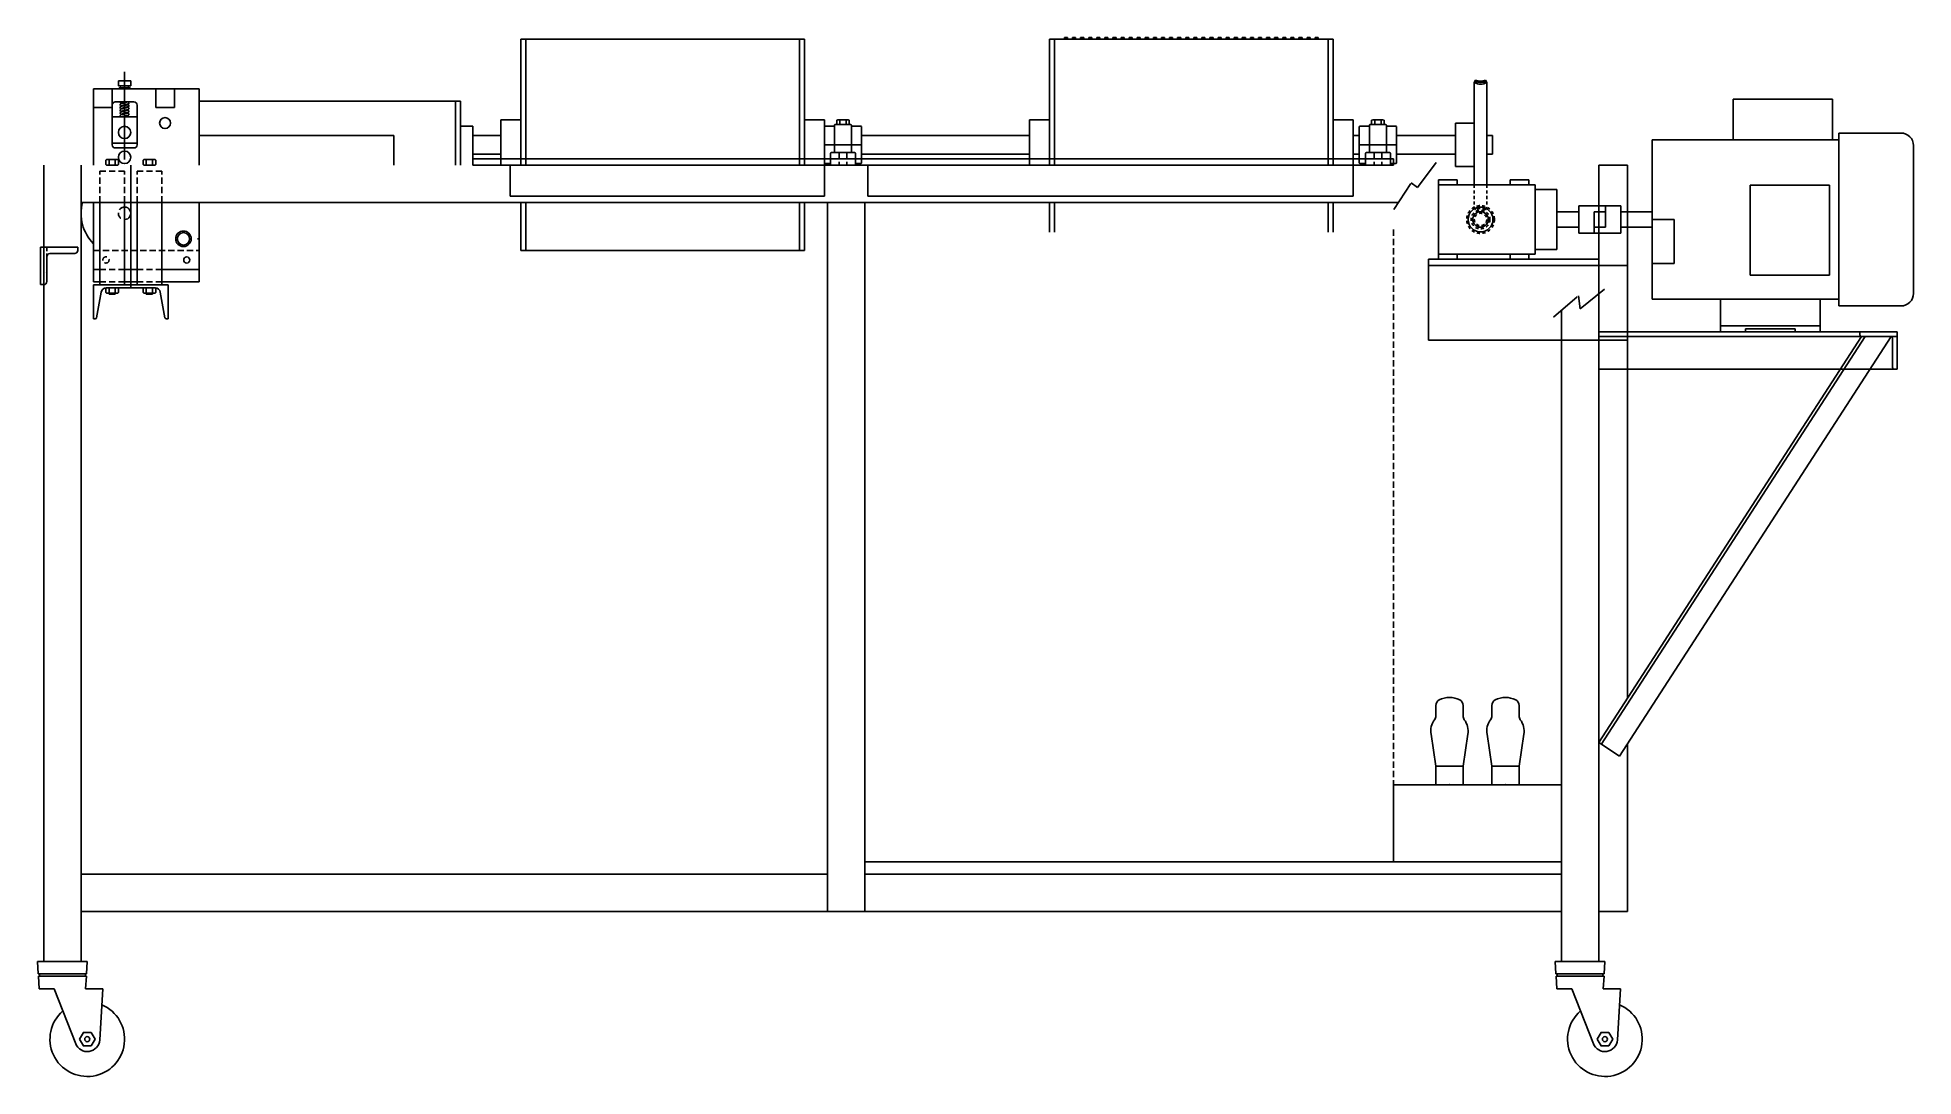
# Model space of a CAD drawing. Extents: x 0 to 122, y 0 to 77.
# Drawn here: x 42 to 117.4, y 0.2 to 41.9 of the extents above; entities that cross this region are included whole.
import ezdxf

# ---------------------------------------------------------------- set-up
doc = ezdxf.new("R2010")
doc.units = 0
doc.header["$MEASUREMENT"] = 0
for name, pattern in [('HIDDEN', [0.375, 0.25, -0.125]), ('HIDDEN2', [0.1875, 0.125, -0.0625]), ('PHANTOM', [2.5, 1.25, -0.25, 0.25, -0.25, 0.25, -0.25])]:
    doc.linetypes.add(name, pattern=pattern)
for name, color, linetype in [('CENTER', 4, 'CONTINUOUS'), ('DIM', 1, 'CONTINUOUS'), ('HATCH', 2, 'CONTINUOUS'), ('HIDDEN', 6, 'HIDDEN'), ('HIDDEN2', 6, 'HIDDEN2'), ('NFHIDDEN', 6, 'HIDDEN'), ('NFSECTION', 6, 'PHANTOM'), ('OBJECT', 3, 'CONTINUOUS'), ('TEXT', 1, 'CONTINUOUS')]:
    doc.layers.add(name, color=color, linetype=linetype)

msp = doc.modelspace()

# ---------------------------------------------------------------- linework, layer by layer
at = {"layer": 'CENTER'}
msp.add_line((48.4076, 33.8392), (48.4408, 33.8392), dxfattribs=at)
at = {"layer": 'DIM'}
for p, q in [((45.7296, 31.8687), (45.7296, 36.8029)), ((42.1013, 33.4987), (43.6013, 33.4987)), ((42.4763, 33.2487), (43.4763, 33.2487)), ((42.1013, 31.9987), (42.2263, 31.9987))]:
    msp.add_line(p, q, dxfattribs=at)
at = {"layer": 'HATCH'}
for p, q in [((104.7298, 36.8029), (104.7298, 4.8029)), ((105.8898, 36.8029), (105.8898, 15.3848)), ((97.8898, 33.0214), (104.7298, 33.0214)), ((97.8898, 33.0214), (97.8898, 29.7714)), ((97.8898, 32.7714), (105.8898, 32.7714)), ((97.8898, 29.7714), (105.8898, 29.7714)), ((116.7298, 30.1003), (104.7298, 30.1003)), ((115.2923, 29.9128), (104.7298, 13.5925)), ((116.7298, 29.9108), (104.7298, 29.9108)), ((115.4399, 29.9108), (104.8348, 13.5246)), ((116.4822, 29.9108), (105.5694, 13.0492)), ((115.2298, 30.1003), (115.2298, 29.9753)), ((116.5423, 29.8503), (116.5423, 28.6628)), ((116.7298, 30.1003), (116.7298, 28.5983)), ((116.7298, 28.5983), (104.7298, 28.5983)), ((105.5694, 13.0492), (104.7298, 13.5925)), ((105.8898, 13.5444), (105.8898, 6.8029)), ((104.7298, 6.8029), (105.8898, 6.8029))]:
    msp.add_line(p, q, dxfattribs=at)
msp.add_circle((99.9798, 34.6154), 0.5, dxfattribs=at)
for centre, radius, start, end in [((99.9798, 40.6154), 0.5, 243.434949, 296.565051), ((115.2923, 29.9753), 0.0625, 180, 270), ((116.4798, 29.8503), 0.0625, 0, 90), ((116.6048, 28.6628), 0.0625, 180, 270)]:
    msp.add_arc(centre, radius, start, end, dxfattribs=at)
at = {"layer": 'HIDDEN'}
for p, q in [((83.2548, 41.9279), (83.3798, 41.9279)), ((83.2548, 41.8654), (83.2548, 41.9279)), ((83.3798, 41.8654), (83.3798, 41.9279)), ((83.5798, 41.8654), (83.5798, 41.9279)), ((83.5798, 41.9279), (83.7048, 41.9279)), ((83.7048, 41.8654), (83.7048, 41.9279)), ((83.9048, 41.8654), (83.9048, 41.9279)), ((83.9048, 41.9279), (84.0298, 41.9279)), ((84.0298, 41.8654), (84.0298, 41.9279)), ((84.2298, 41.9279), (84.3548, 41.9279)), ((84.2298, 41.8654), (84.2298, 41.9279)), ((84.3548, 41.8654), (84.3548, 41.9279)), ((84.5548, 41.8654), (84.5548, 41.9279)), ((84.5548, 41.9279), (84.6798, 41.9279)), ((84.6798, 41.8654), (84.6798, 41.9279)), ((84.8798, 41.8654), (84.8798, 41.9279)), ((84.8798, 41.9279), (85.0048, 41.9279)), ((85.0048, 41.8654), (85.0048, 41.9279)), ((85.2048, 41.8654), (85.2048, 41.9279)), ((85.2048, 41.9279), (85.3298, 41.9279)), ((85.3298, 41.8654), (85.3298, 41.9279)), ((85.5298, 41.8654), (85.5298, 41.9279)), ((85.5298, 41.9279), (85.6548, 41.9279)), ((85.6548, 41.8654), (85.6548, 41.9279)), ((85.8548, 41.8654), (85.8548, 41.9279)), ((85.8548, 41.9279), (85.9798, 41.9279)), ((85.9798, 41.8654), (85.9798, 41.9279)), ((86.1798, 41.8654), (86.1798, 41.9279)), ((86.1798, 41.9279), (86.3048, 41.9279)), ((86.3048, 41.8654), (86.3048, 41.9279)), ((86.5048, 41.8654), (86.5048, 41.9279)), ((86.5048, 41.9279), (86.6298, 41.9279)), ((86.6298, 41.8654), (86.6298, 41.9279)), ((86.8298, 41.8654), (86.8298, 41.9279)), ((86.8298, 41.9279), (86.9548, 41.9279)), ((86.9548, 41.8654), (86.9548, 41.9279)), ((87.1548, 41.8654), (87.1548, 41.9279)), ((87.1548, 41.9279), (87.2798, 41.9279)), ((87.2798, 41.8654), (87.2798, 41.9279)), ((87.4798, 41.8654), (87.4798, 41.9279)), ((87.4798, 41.9279), (87.6048, 41.9279)), ((87.6048, 41.8654), (87.6048, 41.9279)), ((87.8048, 41.8654), (87.8048, 41.9279)), ((87.8048, 41.9279), (87.9298, 41.9279)), ((87.9298, 41.8654), (87.9298, 41.9279)), ((88.1298, 41.8654), (88.1298, 41.9279)), ((88.1298, 41.9279), (88.2548, 41.9279)), ((88.2548, 41.8654), (88.2548, 41.9279)), ((88.4548, 41.8654), (88.4548, 41.9279)), ((88.4548, 41.9279), (88.5798, 41.9279)), ((88.5798, 41.8654), (88.5798, 41.9279)), ((88.7798, 41.8654), (88.7798, 41.9279)), ((88.7798, 41.9279), (88.9048, 41.9279)), ((88.9048, 41.8654), (88.9048, 41.9279)), ((89.1048, 41.8654), (89.1048, 41.9279)), ((89.1048, 41.9279), (89.2298, 41.9279)), ((89.2298, 41.8654), (89.2298, 41.9279)), ((89.4298, 41.8654), (89.4298, 41.9279)), ((89.4298, 41.9279), (89.5548, 41.9279)), ((89.5548, 41.8654), (89.5548, 41.9279)), ((89.7548, 41.8654), (89.7548, 41.9279)), ((89.7548, 41.9279), (89.8798, 41.9279)), ((89.8798, 41.8654), (89.8798, 41.9279)), ((90.0798, 41.8654), (90.0798, 41.9279)), ((90.0798, 41.9279), (90.2048, 41.9279)), ((90.2048, 41.8654), (90.2048, 41.9279)), ((90.4048, 41.9279), (90.5298, 41.9279)), ((90.4048, 41.8654), (90.4048, 41.9279)), ((90.5298, 41.8654), (90.5298, 41.9279)), ((90.7298, 41.8654), (90.7298, 41.9279)), ((90.7298, 41.9279), (90.8548, 41.9279)), ((90.8548, 41.8654), (90.8548, 41.9279)), ((91.0548, 41.8654), (91.0548, 41.9279)), ((91.0548, 41.9279), (91.1798, 41.9279)), ((91.1798, 41.8654), (91.1798, 41.9279)), ((91.3798, 41.8654), (91.3798, 41.9279)), ((91.3798, 41.9279), (91.5048, 41.9279)), ((91.5048, 41.8654), (91.5048, 41.9279)), ((91.7048, 41.8654), (91.7048, 41.9279)), ((91.7048, 41.9279), (91.8298, 41.9279)), ((91.8298, 41.8654), (91.8298, 41.9279)), ((92.0298, 41.8654), (92.0298, 41.9279)), ((92.0298, 41.9279), (92.1548, 41.9279)), ((92.1548, 41.8654), (92.1548, 41.9279)), ((92.3548, 41.8654), (92.3548, 41.9279)), ((92.3548, 41.9279), (92.4798, 41.9279)), ((92.4798, 41.8654), (92.4798, 41.9279)), ((92.6798, 41.8654), (92.6798, 41.9279)), ((92.6798, 41.9279), (92.8048, 41.9279)), ((92.8048, 41.8654), (92.8048, 41.9279)), ((93.0048, 41.8654), (93.0048, 41.9279)), ((93.0048, 41.9279), (93.1298, 41.9279)), ((93.1298, 41.8654), (93.1298, 41.9279)), ((93.3298, 41.8654), (93.3298, 41.9279)), ((93.3298, 41.9279), (93.4548, 41.9279)), ((93.4548, 41.8654), (93.4548, 41.9279)), ((74.1986, 37.3029), (74.1986, 36.8029)), ((74.5111, 37.3029), (74.5111, 36.8029)), ((95.6986, 37.3029), (95.6986, 36.8029)), ((96.0111, 37.3029), (96.0111, 36.8029)), ((96.4798, 34.2092), (96.4798, 8.8029))]:
    msp.add_line(p, q, dxfattribs=at)
at = {"layer": 'HIDDEN2'}
for p, q in [((99.7298, 36.0119), (99.7298, 35.1154)), ((100.2298, 36.0119), (100.2298, 35.1154)), ((99.7826, 35.0098), (99.7298, 35.1154)), ((100.1771, 35.0098), (100.2298, 35.1154)), ((42.3513, 33.1237), (42.3513, 33.4987))]:
    msp.add_line(p, q, dxfattribs=at)
for radius in [0.559, 0.375, 0.25]:
    msp.add_circle((99.9798, 34.6154), radius, dxfattribs=at)
msp.add_arc((99.9798, 34.6154), 0.441, 63.434949, 116.565051, dxfattribs=at)
at = {"layer": 'NFHIDDEN'}
for p, q in [((44.4796, 35.3029), (44.4796, 36.5529)), ((44.4796, 36.5529), (45.4796, 36.5529)), ((45.4796, 35.3029), (45.4796, 36.5529)), ((45.9796, 35.3029), (45.9796, 36.5529)), ((45.9796, 36.5529), (46.9796, 36.5529)), ((46.9796, 35.3029), (46.9796, 36.5529)), ((44.2296, 33.3654), (48.48, 33.3654)), ((44.4796, 32.6121), (45.4796, 32.6121)), ((45.9796, 32.6121), (46.9796, 32.6121)), ((44.4796, 32.1154), (45.4796, 32.1154)), ((45.9796, 32.1154), (46.9796, 32.1154))]:
    msp.add_line(p, q, dxfattribs=at)
msp.add_circle((44.73, 32.9904), 0.125, dxfattribs=at)
msp.add_arc((45.4798, 34.8654), 0.25, 90.057094, 269.942906, dxfattribs=at)
at = {"layer": 'NFSECTION'}
for p, q in [((97.4498, 35.9012), (98.2992, 37.0454)), ((96.4895, 35.0153), (97.1912, 36.0857)), ((97.1912, 36.0857), (97.4498, 35.9012)), ((103.9869, 31.0289), (105.0949, 31.9148)), ((102.9158, 30.6967), (103.913, 31.5457)), ((103.913, 31.5457), (103.9869, 31.0289))]:
    msp.add_line(p, q, dxfattribs=at)
at = {"layer": 'OBJECT'}
for p, q in [((61.4048, 41.8654), (72.8048, 41.8654)), ((61.4048, 41.8654), (61.4048, 36.8029)), ((61.6048, 41.8654), (61.6048, 36.8029)), ((72.6048, 41.8654), (72.6048, 36.8029)), ((72.8048, 41.8654), (72.8048, 36.8029)), ((82.6548, 41.8654), (94.0548, 41.8654)), ((82.6548, 41.8654), (82.6548, 36.8029)), ((82.8548, 41.8654), (82.8548, 36.8029)), ((93.8548, 41.8654), (93.8548, 36.8029)), ((94.0548, 41.8654), (94.0548, 36.8029)), ((45.23, 40.1935), (45.23, 39.9884)), ((45.23, 40.1935), (45.73, 40.1935)), ((45.23, 39.9884), (45.73, 39.9884)), ((45.4798, 37.0217), (45.4798, 40.553)), ((45.73, 40.1935), (45.73, 39.9884)), ((99.7826, 40.221), (99.7298, 40.1154)), ((99.7298, 40.1154), (99.7298, 36.0119)), ((100.1771, 40.221), (100.2298, 40.1154)), ((100.2298, 40.1154), (100.2298, 36.0119)), ((44.23, 39.8654), (44.23, 36.8029)), ((44.98, 39.8654), (44.23, 39.8654)), ((44.23, 39.8654), (48.48, 39.8654)), ((44.23, 39.8654), (44.23, 39.1154)), ((44.9798, 37.6154), (44.9798, 39.2153)), ((44.98, 39.8654), (44.98, 39.1154)), ((45.8556, 39.3403), (45.1056, 39.3403)), ((45.2613, 39.9044), (45.6988, 39.9044)), ((45.2613, 39.9044), (45.2613, 39.8654)), ((45.2613, 39.8654), (45.6988, 39.8654)), ((45.2977, 39.3403), (45.6193, 39.3403)), ((45.3278, 39.2671), (45.6093, 39.3391)), ((45.3278, 39.1551), (45.6093, 39.2271)), ((45.3321, 39.3007), (45.4139, 39.2891)), ((45.3477, 39.1896), (45.6292, 39.2616)), ((45.3478, 39.3016), (45.4973, 39.3403)), ((45.3634, 39.8654), (45.5986, 39.8654)), ((45.5431, 39.2396), (45.6249, 39.2279)), ((45.6988, 39.9044), (45.6988, 39.8654)), ((45.9798, 37.6154), (45.9798, 39.2153)), ((47.48, 39.8654), (46.73, 39.8654)), ((46.73, 39.8654), (46.73, 39.1154)), ((47.48, 39.8654), (47.48, 39.1154)), ((48.4798, 39.3654), (58.9798, 39.3654)), ((48.48, 39.8654), (48.48, 36.8029)), ((58.7798, 39.3654), (58.7798, 36.8029)), ((58.9798, 39.3654), (58.9798, 36.8029)), ((110.1313, 39.445), (110.1313, 37.82)), ((114.1313, 39.445), (110.1313, 39.445)), ((114.1313, 39.445), (114.1313, 37.82)), ((44.98, 39.1154), (44.23, 39.1154)), ((44.98, 39.1154), (44.23, 39.1154)), ((44.98, 39.1154), (44.23, 39.1154)), ((45.9798, 38.7403), (44.9814, 38.7403)), ((45.2978, 38.7403), (45.6593, 38.7403)), ((45.3278, 39.0431), (45.6093, 39.1151)), ((45.3278, 38.9311), (45.6093, 39.0031)), ((45.3278, 38.8191), (45.6093, 38.8911)), ((45.3321, 39.1887), (45.4139, 39.1771)), ((45.3321, 39.0767), (45.4139, 39.0651)), ((45.3321, 38.9647), (45.4139, 38.9531)), ((45.3321, 38.8527), (45.4139, 38.8411)), ((45.3477, 39.0776), (45.6292, 39.1496)), ((45.3477, 38.9656), (45.6292, 39.0376)), ((45.3477, 38.8536), (45.6292, 38.9256)), ((45.3477, 38.7416), (45.6292, 38.8136)), ((45.4575, 38.7403), (45.6094, 38.7791)), ((45.5431, 39.1276), (45.6249, 39.1159)), ((45.5431, 39.0156), (45.6249, 39.0039)), ((45.5431, 38.9036), (45.6249, 38.8919)), ((45.5431, 38.7916), (45.6249, 38.7799)), ((47.48, 39.1154), (46.73, 39.1154)), ((47.48, 39.1154), (46.73, 39.1154)), ((60.6048, 38.6154), (61.4048, 38.6154)), ((60.6048, 38.6154), (60.6048, 36.8029)), ((60.6048, 38.6154), (60.6048, 36.8029)), ((72.8048, 38.6154), (73.6048, 38.6154)), ((73.6048, 38.6154), (73.6048, 36.8029)), ((74.1507, 38.6154), (74.1021, 38.601)), ((74.1021, 38.601), (74.1021, 38.4279)), ((74.1507, 38.6154), (74.559, 38.6154)), ((74.1793, 38.6154), (74.2278, 38.601)), ((74.2764, 38.6154), (74.2278, 38.601)), ((74.2278, 38.601), (74.2278, 38.4279)), ((74.4333, 38.6154), (74.4818, 38.601)), ((74.5304, 38.6154), (74.4818, 38.601)), ((74.4818, 38.601), (74.4818, 38.4279)), ((74.559, 38.6154), (74.6075, 38.601)), ((74.6075, 38.601), (74.6075, 38.4279)), ((81.8548, 38.6154), (81.8548, 36.8029)), ((81.8548, 38.6154), (82.6548, 38.6154)), ((94.0548, 38.6154), (94.8548, 38.6154)), ((94.8548, 38.6154), (94.8548, 36.8029)), ((95.6507, 38.6154), (95.6021, 38.601)), ((95.6021, 38.601), (95.6021, 38.4279)), ((95.6507, 38.6154), (96.059, 38.6154)), ((95.6793, 38.6154), (95.7278, 38.601)), ((95.7764, 38.6154), (95.7278, 38.601)), ((95.7278, 38.601), (95.7278, 38.4279)), ((95.9333, 38.6154), (95.9818, 38.601)), ((96.0304, 38.6154), (95.9818, 38.601)), ((95.9818, 38.601), (95.9818, 38.4279)), ((96.059, 38.6154), (96.1075, 38.601)), ((96.1075, 38.601), (96.1075, 38.4279)), ((98.9798, 38.4904), (98.9798, 36.7404)), ((99.7298, 38.4904), (98.9798, 38.4904)), ((48.48, 37.9904), (56.298, 37.9904)), ((56.298, 37.9904), (56.298, 36.8029)), ((58.9798, 38.3654), (59.4798, 38.3654)), ((59.4798, 38.3654), (59.4798, 36.8029)), ((60.6048, 37.9904), (59.4798, 37.9904)), ((73.6048, 38.3354), (73.6048, 36.8954)), ((73.9811, 38.3654), (73.6348, 38.3654)), ((74.0111, 38.3979), (74.0111, 38.3954)), ((74.0111, 38.3954), (74.0111, 37.3329)), ((74.0411, 38.4279), (74.6686, 38.4279)), ((74.6986, 38.3979), (74.6986, 38.3954)), ((74.6986, 38.3954), (74.6986, 37.3329)), ((74.7286, 38.3654), (75.0748, 38.3654)), ((75.1048, 38.3354), (75.1048, 36.8954)), ((81.8548, 37.9904), (75.1048, 37.9904)), ((95.1048, 37.9904), (94.8548, 37.9904)), ((95.1048, 38.3354), (95.1048, 36.8954)), ((95.4811, 38.3654), (95.1348, 38.3654)), ((95.5111, 38.3979), (95.5111, 38.3954)), ((95.5111, 38.3954), (95.5111, 37.3329)), ((95.5411, 38.4279), (96.1686, 38.4279)), ((96.1986, 38.3979), (96.1986, 38.3954)), ((96.1986, 38.3954), (96.1986, 37.3329)), ((96.2286, 38.3654), (96.5748, 38.3654)), ((96.6048, 38.3354), (96.6048, 36.8954)), ((98.9798, 37.9904), (96.6048, 37.9904)), ((100.4587, 37.9904), (100.2298, 37.9904)), ((100.4587, 37.2404), (100.4587, 37.9904)), ((114.3813, 37.82), (106.8813, 37.82)), ((106.8813, 37.82), (106.8813, 31.4108)), ((116.8813, 38.0887), (114.3813, 38.0887)), ((114.3813, 38.0887), (114.3813, 31.1421)), ((44.727, 36.9957), (44.7563, 37.0216)), ((44.727, 36.8289), (44.727, 36.9957)), ((44.7563, 37.0216), (45.2029, 37.0216)), ((44.8533, 36.9957), (44.824, 37.0216)), ((44.8533, 37.0216), (45.1059, 37.0216)), ((44.8533, 36.9957), (44.8826, 37.0216)), ((44.8533, 36.8289), (44.8533, 36.9957)), ((44.8533, 36.8289), (44.8533, 36.9957)), ((45.9798, 37.6778), (44.9798, 37.6778)), ((45.1059, 36.9957), (45.0766, 37.0216)), ((45.1048, 37.4904), (45.8548, 37.4904)), ((45.1059, 36.9957), (45.1352, 37.0216)), ((45.1059, 36.8289), (45.1059, 36.9957)), ((45.1059, 36.9957), (45.1059, 36.8289)), ((45.1059, 36.8289), (45.1059, 36.9957)), ((45.2322, 36.9957), (45.2029, 37.0216)), ((45.2322, 36.8289), (45.2322, 36.9957)), ((46.227, 36.9957), (46.2563, 37.0216)), ((46.227, 36.8289), (46.227, 36.9957)), ((46.7029, 37.0216), (46.2563, 37.0216)), ((46.3533, 36.9957), (46.324, 37.0216)), ((46.6059, 37.0216), (46.3533, 37.0216)), ((46.3533, 36.9957), (46.3826, 37.0216)), ((46.3533, 36.8289), (46.3533, 36.9957)), ((46.3533, 36.9957), (46.3533, 36.8289)), ((46.3533, 36.8289), (46.3533, 36.9957)), ((46.6059, 36.9957), (46.5766, 37.0216)), ((46.6059, 36.9957), (46.6352, 37.0216)), ((46.6059, 36.8289), (46.6059, 36.9957)), ((46.6059, 36.8289), (46.6059, 36.9957)), ((46.7322, 36.9957), (46.7029, 37.0216)), ((46.7322, 36.8289), (46.7322, 36.9957)), ((60.6048, 37.2404), (59.4798, 37.2404)), ((73.6048, 37.6154), (75.1048, 37.6154)), ((73.8548, 37.2729), (73.8548, 36.8029)), ((73.8848, 37.3029), (73.9811, 37.3029)), ((74.8248, 37.3029), (73.9811, 37.3029)), ((74.8548, 37.2729), (74.8548, 36.8029)), ((81.8548, 37.2404), (75.1048, 37.2404)), ((95.1048, 37.2404), (94.8548, 37.2404)), ((95.1048, 37.6154), (96.6048, 37.6154)), ((95.3548, 37.2729), (95.3548, 36.8029)), ((95.3848, 37.3029), (95.4811, 37.3029)), ((96.3248, 37.3029), (95.4811, 37.3029)), ((96.3548, 37.2729), (96.3548, 36.8029)), ((98.9798, 37.2404), (96.6048, 37.2404)), ((100.4587, 37.2404), (100.2298, 37.2404)), ((117.3813, 37.5887), (117.3813, 31.6421)), ((42.2298, 36.8029), (42.2298, 4.8029)), ((42.2298, 36.8029), (42.2298, 4.8029)), ((43.7298, 36.8029), (43.7298, 4.8029)), ((44.727, 36.8289), (44.7563, 36.8029)), ((44.7563, 36.8029), (45.2029, 36.8029)), ((44.8533, 36.8289), (44.824, 36.8029)), ((44.8533, 36.8289), (44.8826, 36.8029)), ((45.1059, 36.8289), (45.0766, 36.8029)), ((45.1059, 36.8289), (45.1352, 36.8029)), ((45.2322, 36.8289), (45.2029, 36.8029)), ((46.227, 36.8289), (46.2563, 36.8029)), ((46.7029, 36.8029), (46.2563, 36.8029)), ((46.3533, 36.8289), (46.324, 36.8029)), ((46.3533, 36.8289), (46.3826, 36.8029)), ((46.6059, 36.8289), (46.5766, 36.8029)), ((46.6059, 36.8289), (46.6352, 36.8029)), ((46.7322, 36.8289), (46.7029, 36.8029)), ((73.8548, 36.8654), (73.6348, 36.8654)), ((73.9798, 36.8029), (74.9798, 36.8029)), ((74.8548, 36.8654), (75.0748, 36.8654)), ((95.3548, 36.8654), (95.1348, 36.8654)), ((96.3548, 36.8654), (96.5748, 36.8654)), ((98.2923, 33.0214), (98.2923, 36.2094)), ((98.2923, 36.2094), (99.0423, 36.2094)), ((99.7298, 36.7404), (98.9798, 36.7404)), ((99.0423, 36.0119), (99.0423, 36.2094)), ((101.1673, 36.2094), (101.9173, 36.2094)), ((101.1673, 36.0119), (101.1673, 36.2094)), ((101.9173, 36.0119), (101.9173, 36.2094)), ((104.7298, 36.8029), (105.8898, 36.8029)), ((98.2923, 36.0119), (102.1798, 36.0119)), ((102.1798, 33.2189), (102.1798, 36.0119)), ((102.1798, 35.8274), (103.0423, 35.8274)), ((103.0423, 33.4034), (103.0423, 35.8274)), ((110.8188, 35.9984), (110.8188, 32.3734)), ((114.0063, 35.9984), (110.8188, 35.9984)), ((114.0063, 35.9984), (114.0063, 32.3734)), ((43.7298, 35.3029), (96.678, 35.3029)), ((44.2296, 35.3029), (44.2296, 32.1154)), ((44.4796, 35.3029), (44.4796, 31.9937)), ((45.4796, 35.3029), (45.4796, 31.9937)), ((45.9796, 35.3029), (45.9796, 31.9937)), ((46.9796, 35.3029), (46.9796, 31.9937)), ((48.48, 35.3029), (48.48, 32.3654)), ((61.4048, 35.3029), (61.4048, 33.3654)), ((61.6048, 35.3029), (61.6048, 33.3654)), ((72.6048, 35.3029), (72.6048, 33.3654)), ((72.8048, 35.3029), (72.8048, 33.3654)), ((73.7298, 35.3029), (73.7298, 6.8029)), ((75.2298, 35.3029), (75.2298, 6.8029)), ((82.6548, 35.3029), (82.6548, 34.1029)), ((82.8548, 35.3029), (82.8548, 34.1029)), ((93.8548, 35.3029), (93.8548, 34.1029)), ((94.0548, 35.3029), (94.0548, 34.1029)), ((103.0423, 34.9279), (103.9243, 34.9279)), ((103.9243, 35.1604), (103.9243, 34.0704)), ((103.9243, 35.1604), (105.6243, 35.1604)), ((104.5423, 34.9279), (104.5423, 34.3029)), ((104.5423, 34.9279), (105.0063, 34.9279)), ((105.0063, 34.9279), (105.0063, 35.1604)), ((105.0063, 34.9279), (105.0063, 34.3029)), ((105.6243, 35.1604), (105.6243, 34.0704)), ((106.8813, 34.9279), (105.6243, 34.9279)), ((103.0423, 34.3029), (103.9243, 34.3029)), ((103.9243, 34.0704), (105.6243, 34.0704)), ((104.5423, 34.3029), (104.5423, 34.0704)), ((105.0063, 34.3029), (104.5423, 34.3029)), ((106.8813, 34.3029), (105.6243, 34.3029)), ((106.8813, 34.6154), (107.7563, 34.6154)), ((107.7563, 34.6154), (107.7563, 32.8488)), ((48.4796, 33.3654), (48.4796, 32.3654)), ((48.4796, 33.3654), (48.4796, 32.1154)), ((48.4796, 33.3654), (48.4796, 32.1154)), ((61.4048, 33.3654), (72.8048, 33.3654)), ((98.2923, 33.2189), (102.1798, 33.2189)), ((99.0423, 33.2189), (99.0423, 33.0214)), ((101.1673, 33.2189), (101.1673, 33.0214)), ((101.9173, 33.2189), (101.9173, 33.0214)), ((102.1798, 33.4034), (103.0423, 33.4034)), ((42.2889, 32.4997), (42.2889, 32.5008)), ((44.2296, 32.6121), (44.4796, 32.6121)), ((45.4796, 32.6121), (45.9796, 32.6121)), ((46.9796, 32.6121), (48.48, 32.6121)), ((98.2923, 33.0214), (99.0423, 33.0214)), ((98.2923, 33.0214), (99.0423, 33.0214)), ((101.1673, 33.0214), (101.9173, 33.0214)), ((101.1673, 33.0214), (101.9173, 33.0214)), ((106.8813, 32.8488), (107.7563, 32.8488)), ((44.2296, 32.1154), (44.4796, 32.1154)), ((44.2296, 31.9937), (47.2296, 31.9937)), ((44.2296, 30.6187), (44.2296, 31.9937)), ((44.3546, 31.9937), (45.1046, 31.9937)), ((44.3546, 31.9937), (45.1046, 31.9937)), ((44.5436, 31.7), (44.3566, 30.6693)), ((44.4796, 31.9937), (44.4796, 32.1154)), ((44.4796, 31.9937), (44.4796, 31.9937)), ((44.4796, 31.9937), (45.4796, 31.9937)), ((44.727, 31.8427), (44.7563, 31.8687)), ((44.727, 31.8427), (44.727, 31.6759)), ((44.727, 31.6759), (44.7563, 31.6499)), ((44.7411, 31.8687), (46.7181, 31.8687)), ((44.7563, 31.8687), (45.2029, 31.8687)), ((44.8533, 31.8427), (44.824, 31.8687)), ((44.8533, 31.6759), (44.824, 31.6499)), ((44.8533, 31.8427), (44.8826, 31.8687)), ((44.8533, 31.8427), (44.8533, 31.6759)), ((44.8533, 31.8427), (44.8533, 31.6759)), ((44.8533, 31.6759), (44.8826, 31.6499)), ((45.1059, 31.8427), (45.0766, 31.8687)), ((45.1059, 31.6759), (45.0766, 31.6499)), ((45.1059, 31.8427), (45.1352, 31.8687)), ((45.1059, 31.8427), (45.1059, 31.6759)), ((45.1059, 31.6759), (45.1059, 31.8427)), ((45.1059, 31.8427), (45.1059, 31.6759)), ((45.1059, 31.6759), (45.1352, 31.6499)), ((45.2322, 31.8427), (45.2029, 31.8687)), ((45.2322, 31.6759), (45.2029, 31.6499)), ((45.2322, 31.8427), (45.2322, 31.6759)), ((45.4796, 32.1154), (45.9796, 32.1154)), ((45.9796, 31.9937), (45.9796, 32.1154)), ((45.9796, 31.9937), (46.9796, 31.9937)), ((45.9796, 31.9937), (45.9796, 31.9937)), ((46.227, 31.8427), (46.2563, 31.8687)), ((46.227, 31.8427), (46.227, 31.6759)), ((46.227, 31.6759), (46.2563, 31.6499)), ((46.7029, 31.8687), (46.2563, 31.8687)), ((46.3533, 31.8427), (46.324, 31.8687)), ((46.3533, 31.6759), (46.324, 31.6499)), ((46.3533, 31.8427), (46.3826, 31.8687)), ((46.3533, 31.8427), (46.3533, 31.6759)), ((46.3533, 31.6759), (46.3533, 31.8427)), ((46.3533, 31.8427), (46.3533, 31.6759)), ((46.3533, 31.6759), (46.3826, 31.6499)), ((46.6059, 31.8427), (46.5766, 31.8687)), ((46.6059, 31.6759), (46.5766, 31.6499)), ((46.6059, 31.8427), (46.6352, 31.8687)), ((46.6059, 31.8427), (46.6059, 31.6759)), ((46.6059, 31.8427), (46.6059, 31.6759)), ((46.6059, 31.6759), (46.6352, 31.6499)), ((46.7322, 31.8427), (46.7029, 31.8687)), ((46.7322, 31.6759), (46.7029, 31.6499)), ((46.7322, 31.8427), (46.7322, 31.6759)), ((46.9156, 31.7), (47.1026, 30.6693)), ((46.9796, 31.9937), (46.9796, 32.1154)), ((46.9796, 32.1154), (48.4796, 32.1154)), ((46.9796, 31.9937), (46.9796, 31.9937)), ((47.2296, 30.6187), (47.2296, 31.9937)), ((48.3546, 32.1154), (48.4796, 32.1154)), ((48.4796, 32.1154), (48.4796, 32.3654)), ((114.0063, 32.3734), (110.8188, 32.3734)), ((44.7563, 31.6499), (45.2029, 31.6499)), ((44.8533, 31.6499), (45.1059, 31.6499)), ((44.8533, 31.6499), (44.8533, 31.6154)), ((44.8533, 31.6154), (45.1059, 31.6154)), ((45.1059, 31.6499), (45.1059, 31.6154)), ((45.1059, 31.6154), (45.1059, 31.6499)), ((46.7029, 31.6499), (46.2563, 31.6499)), ((46.6059, 31.6499), (46.3533, 31.6499)), ((46.3533, 31.6499), (46.3533, 31.6154)), ((46.3533, 31.6154), (46.3533, 31.6499)), ((46.6059, 31.6154), (46.3533, 31.6154)), ((46.6059, 31.6499), (46.6059, 31.6154)), ((103.2298, 30.9641), (103.2298, 4.8029)), ((114.3813, 31.4108), (106.8813, 31.4108)), ((109.6313, 30.0983), (109.6313, 31.4108)), ((113.6313, 30.0983), (113.6313, 31.4108)), ((116.8813, 31.1421), (114.3813, 31.1421)), ((44.2296, 30.6187), (44.2973, 30.6187)), ((47.2296, 30.6187), (47.1619, 30.6187)), ((113.6313, 30.3483), (109.6313, 30.3483)), ((112.6313, 30.2233), (110.6313, 30.2233)), ((110.6313, 30.0983), (110.6313, 30.2233)), ((112.6313, 30.0983), (112.6313, 30.2233)), ((110.6313, 30.0983), (109.6313, 30.0983)), ((113.6313, 30.0983), (112.6313, 30.0983)), ((98.1823, 14.6659), (98.1823, 15.0856)), ((99.2774, 14.6659), (99.2774, 15.0856)), ((100.4323, 14.6659), (100.4323, 15.0856)), ((101.5274, 14.6659), (101.5274, 15.0856)), ((98.1823, 12.6526), (97.9922, 13.9272)), ((99.2774, 12.6526), (99.4675, 13.9272)), ((100.4323, 12.6526), (100.2422, 13.9272)), ((101.5274, 12.6526), (101.7175, 13.9272)), ((98.1823, 11.9026), (98.1823, 12.6526)), ((98.1823, 12.6526), (99.2774, 12.6526)), ((99.2774, 11.9026), (99.2774, 12.6526)), ((100.4323, 11.9026), (100.4323, 12.6526)), ((100.4323, 12.6526), (101.5274, 12.6526)), ((101.5274, 11.9026), (101.5274, 12.6526)), ((96.4798, 8.8029), (96.4798, 11.9026)), ((96.4798, 11.9026), (103.2298, 11.9026)), ((98.1823, 11.9026), (99.2774, 11.9026)), ((100.4323, 11.9026), (101.5274, 11.9026)), ((43.7298, 8.3029), (73.7298, 8.3029)), ((103.2298, 8.8029), (75.2298, 8.8029)), ((75.2298, 8.3029), (103.2298, 8.3029)), ((43.7298, 6.8029), (103.2298, 6.8029)), ((41.9798, 4.8029), (43.9798, 4.8029)), ((41.9798, 4.8029), (42.0105, 4.3029)), ((43.9798, 4.8029), (43.9492, 4.3029)), ((102.9798, 4.8029), (104.9798, 4.8029)), ((102.9798, 4.8029), (103.0105, 4.3029)), ((104.9798, 4.8029), (104.9492, 4.3029)), ((42.0105, 4.3029), (43.9492, 4.3029)), ((42.0167, 4.2029), (43.943, 4.2029)), ((42.0167, 4.2029), (42.0474, 3.7029)), ((42.058, 4.3029), (42.058, 4.2029)), ((43.9017, 4.3029), (43.9017, 4.2029)), ((43.943, 4.2029), (43.9123, 3.7029)), ((103.0105, 4.3029), (104.9492, 4.3029)), ((103.0167, 4.2029), (103.0474, 3.7029)), ((103.0167, 4.2029), (104.943, 4.2029)), ((103.058, 4.3029), (103.058, 4.2029)), ((104.9017, 4.3029), (104.9017, 4.2029)), ((104.943, 4.2029), (104.9123, 3.7029)), ((42.0474, 3.7029), (42.6463, 3.7029)), ((43.5145, 1.4949), (42.6463, 3.7029)), ((43.9123, 3.7029), (44.6051, 3.7029)), ((44.6051, 3.7029), (44.4789, 1.6473)), ((103.0474, 3.7029), (103.6463, 3.7029)), ((104.5145, 1.4949), (103.6463, 3.7029)), ((104.9123, 3.7029), (105.6051, 3.7029)), ((105.6051, 3.7029), (105.4789, 1.6473))]:
    msp.add_line(p, q, dxfattribs=at)
msp.add_lwpolyline([(48.48, 37.6154), (48.48, 37.9904)], dxfattribs=at)
for points in [[(43.6688, 1.6779), (43.8243, 1.4086), (44.1354, 1.4086), (44.2909, 1.6779), (44.1354, 1.9472), (43.8243, 1.9472)], [(104.6688, 1.6779), (104.8243, 1.4086), (105.1354, 1.4086), (105.2909, 1.6779), (105.1354, 1.9472), (104.8243, 1.9472)]]:
    msp.add_lwpolyline(points, close=True, dxfattribs=at)
for centre, radius in [((47.105, 38.4904), 0.2188), ((45.4785, 38.1153), 0.2501), ((45.4798, 38.1153), 0.25), ((45.48, 37.1154), 0.25), ((99.9798, 34.6154), 0.3125), ((47.8451, 33.8392), 0.3125), ((47.8451, 33.8392), 0.25), ((47.8451, 33.8392), 0.25), ((47.8451, 33.8392), 0.25), ((47.8451, 33.8392), 0.25), ((47.8451, 33.8392), 0.25), ((47.9796, 32.9904), 0.125), ((43.9798, 1.6779), 0.1023), ((104.9798, 1.6779), 0.1023)]:
    msp.add_circle(centre, radius, dxfattribs=at)
for centre, radius, start, end in [((45.2861, 39.9464), 0.0425, 261.266428, 81.266428), ((45.674, 39.9464), 0.0425, 98.733572, 278.733572), ((99.9798, 40.6154), 0.559, 243.434949, 296.565051), ((99.9798, 40.6154), 0.441, 243.434949, 296.565051), ((45.1048, 39.2153), 0.125, 90, 180), ((45.3377, 39.3403), 0.04, 180, 284.518346), ((45.3377, 39.2283), 0.04, 104.347644, 284.347644), ((45.6193, 39.3003), 0.04, 284.347644, 104.347644), ((45.6193, 39.1883), 0.04, 284.347644, 104.347644), ((45.8548, 39.2153), 0.125, 0, 90), ((45.3377, 39.1163), 0.04, 104.347644, 284.347644), ((45.3377, 39.0043), 0.04, 104.347644, 284.347644), ((45.3377, 38.8923), 0.04, 104.347644, 284.347644), ((45.3377, 38.7803), 0.04, 104.347644, 284.347644), ((45.6193, 39.0763), 0.04, 284.347644, 104.347644), ((45.6193, 38.9643), 0.04, 284.347644, 104.347644), ((45.6193, 38.8523), 0.04, 284.347644, 104.347644), ((45.6193, 38.7403), 0.04, 0, 104.314703), ((73.6348, 38.3354), 0.03, 90, 180), ((73.9811, 38.3954), 0.03, 270, 0), ((74.0411, 38.3979), 0.03, 90, 180), ((74.6686, 38.3979), 0.03, 0, 90), ((74.7286, 38.3954), 0.03, 180, 270), ((75.0748, 38.3354), 0.03, 0, 90), ((95.1348, 38.3354), 0.03, 90, 180), ((95.4811, 38.3954), 0.03, 270, 0), ((95.5411, 38.3979), 0.03, 90, 180), ((96.1686, 38.3979), 0.03, 0, 90), ((96.2286, 38.3954), 0.03, 180, 270), ((96.5748, 38.3354), 0.03, 0, 90), ((116.8813, 37.5887), 0.5, 0, 90), ((45.1048, 37.6154), 0.125, 180, 270), ((45.8548, 37.6154), 0.125, 270, 0), ((73.8848, 37.2729), 0.03, 90, 180), ((73.9811, 37.3329), 0.03, 270, 0), ((74.7286, 37.3329), 0.03, 180, 270), ((74.8248, 37.2729), 0.03, 0, 90), ((95.3848, 37.2729), 0.03, 90, 180), ((95.4811, 37.3329), 0.03, 270, 0), ((96.2286, 37.3329), 0.03, 180, 270), ((96.3248, 37.2729), 0.03, 0, 90), ((73.6348, 36.8954), 0.03, 180, 270), ((75.0748, 36.8954), 0.03, 270, 360), ((95.1348, 36.8954), 0.03, 180, 270), ((96.5748, 36.8954), 0.03, 270, 360), ((45.4798, 34.8654), 1.75, 165.522488, 224.403653), ((45.4798, 34.8654), 0.25, 269.942906, 90.057094), ((44.7411, 31.6687), 0.2, 90, 171), ((46.7181, 31.6687), 0.2, 9, 90), ((116.8813, 31.6421), 0.5, 270, 0), ((44.2973, 30.6787), 0.06, 270, 351), ((47.1619, 30.6787), 0.06, 189, 270), ((98.4323, 15.0856), 0.25, 117.379357, 180), ((98.7298, 14.511), 0.8971, 62.620643, 117.379357), ((99.0274, 15.0856), 0.25, 0, 62.620643), ((100.6823, 15.0856), 0.25, 117.379357, 180), ((100.9798, 14.511), 0.8971, 62.620643, 117.379357), ((101.2774, 15.0856), 0.25, 0, 62.620643), ((98.7298, 14.0627), 0.75, 142.90096, 190.406374), ((97.9323, 14.6659), 0.25, 322.90096, 0), ((99.5274, 14.6659), 0.25, 180, 217.09904), ((98.7298, 14.0627), 0.75, 349.593626, 37.09904), ((100.9798, 14.0627), 0.75, 142.90096, 190.406374), ((100.1823, 14.6659), 0.25, 322.90096, 0), ((101.7774, 14.6659), 0.25, 180, 217.09904), ((100.9798, 14.0627), 0.75, 349.593626, 37.09904), ((43.9798, 1.6779), 1.5, 130.936088, 67.016831), ((104.9798, 1.6779), 1.5, 130.936088, 67.016831), ((43.9798, 1.6779), 0.5, 201.464867, 356.488051), ((104.9798, 1.6779), 0.5, 201.464867, 356.488051)]:
    msp.add_arc(centre, radius, start, end, dxfattribs=at)
for p in [(98.7298, 11.9026), (100.9798, 11.9026)]:
    msp.add_point(p, dxfattribs=at)
at = {"layer": 'TEXT'}
for p, q in [((59.4798, 37.0529), (96.4798, 37.0529)), ((59.4798, 37.0529), (59.4798, 36.8029)), ((96.4798, 37.0529), (96.4798, 36.8029)), ((59.4798, 36.8029), (96.4798, 36.8029)), ((60.9798, 36.8029), (60.9798, 35.5529)), ((73.6048, 35.5529), (73.6048, 36.8029)), ((75.3548, 36.8029), (75.3548, 35.5529)), ((94.8548, 36.8029), (94.8548, 35.5529)), ((60.9798, 35.5529), (73.6048, 35.5529)), ((75.3548, 35.5529), (94.8548, 35.5529)), ((42.1013, 33.4987), (42.1013, 31.9987)), ((43.6013, 33.3737), (43.6013, 33.4987)), ((42.3513, 33.1237), (42.3513, 32.1237))]:
    msp.add_line(p, q, dxfattribs=at)
for centre, start, end in [((42.4763, 33.1237), 90, 180), ((43.4763, 33.3737), 270, 0), ((42.2263, 32.1237), 270, 0)]:
    msp.add_arc(centre, 0.125, start, end, dxfattribs=at)

doc.saveas('drawing.dxf')
